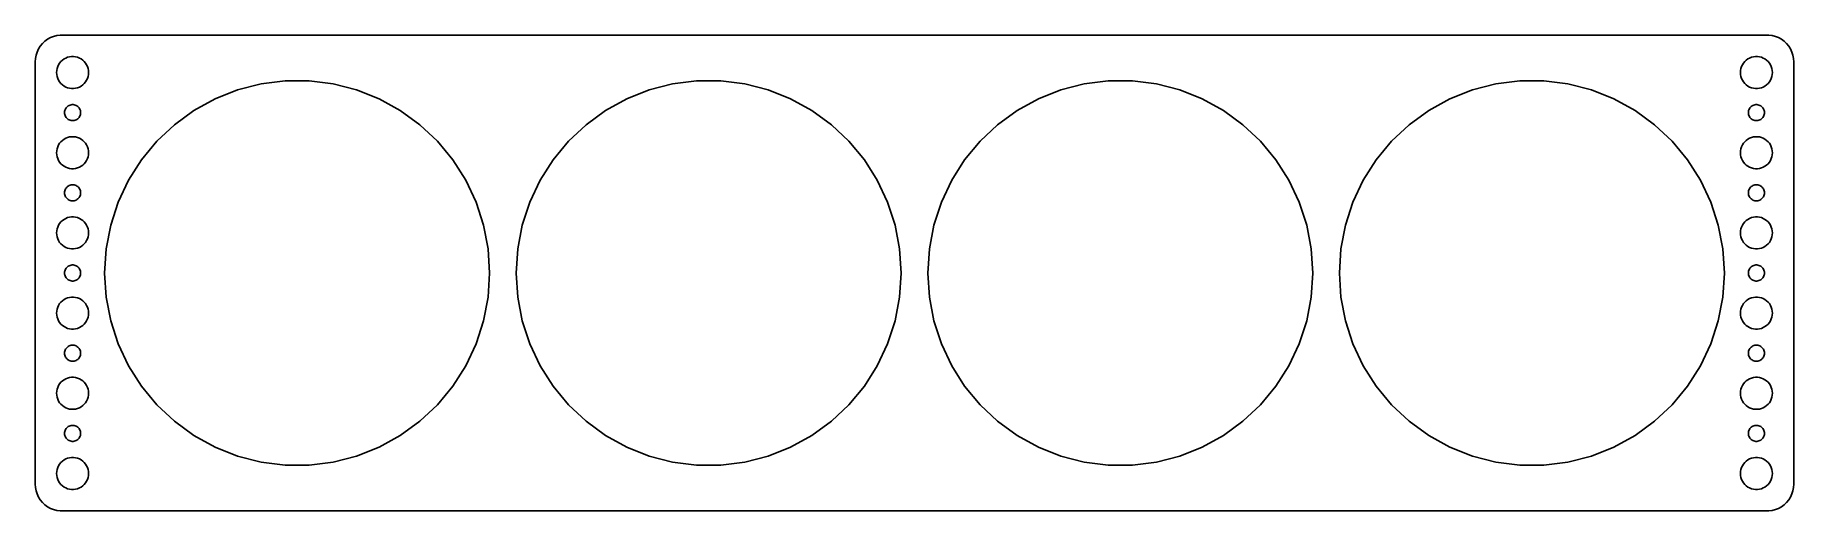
# Model space of a CAD drawing. Header units: metres. Extents: x -164 to 164, y -44 to 44.
import ezdxf

# ---------------------------------------------------------------- set-up
doc = ezdxf.new("R2010")
doc.units = ezdxf.units.M

msp = doc.modelspace()

# ---------------------------------------------------------------- linework, layer by layer
for p, q in [((-163.145, 42.9227), (-163.545, 42.4389)), ((-162.687, 43.3526), (-163.145, 42.9227)), ((-162.179, 43.7216), (-162.687, 43.3526)), ((-161.629, 44.0241), (-162.179, 43.7216)), ((-161.045, 44.2553), (-161.629, 44.0241)), ((-160.437, 44.4114), (-161.045, 44.2553)), ((-159.814, 44.4901), (-160.437, 44.4114)), ((159.814, 44.4901), (-159.814, 44.4901)), ((160.437, 44.4114), (159.814, 44.4901)), ((161.045, 44.2553), (160.437, 44.4114)), ((161.629, 44.0241), (161.045, 44.2553)), ((162.179, 43.7216), (161.629, 44.0241)), ((162.687, 43.3526), (162.179, 43.7216)), ((163.145, 42.9227), (162.687, 43.3526)), ((163.545, 42.4389), (163.145, 42.9227)), ((-164.461, 40.1267), (-164.5, 39.5)), ((-164.5, 39.5), (-164.5, -39.5)), ((-164.343, 40.7434), (-164.461, 40.1267)), ((-164.149, 41.3406), (-164.343, 40.7434)), ((-163.882, 41.9088), (-164.149, 41.3406)), ((-163.545, 42.4389), (-163.882, 41.9088)), ((-159.927, 39.2634), (-159.687, 39.5536)), ((-159.687, 39.5536), (-159.412, 39.8115)), ((-159.412, 39.8115), (-159.107, 40.033)), ((-159.107, 40.033), (-158.777, 40.2145)), ((-158.777, 40.2145), (-158.427, 40.3532)), ((-158.427, 40.3532), (-158.062, 40.4469)), ((-158.062, 40.4469), (-157.688, 40.4941)), ((-157.688, 40.4941), (-157.312, 40.4941)), ((-157.312, 40.4941), (-156.938, 40.4469)), ((-156.938, 40.4469), (-156.573, 40.3532)), ((-156.573, 40.3532), (-156.223, 40.2145)), ((-156.223, 40.2145), (-155.893, 40.033)), ((-155.893, 40.033), (-155.588, 39.8115)), ((-155.588, 39.8115), (-155.313, 39.5536)), ((-155.313, 39.5536), (-155.073, 39.2634)), ((155.073, 39.2634), (155.313, 39.5536)), ((155.313, 39.5536), (155.588, 39.8115)), ((155.588, 39.8115), (155.893, 40.033)), ((155.893, 40.033), (156.223, 40.2145)), ((156.223, 40.2145), (156.573, 40.3532)), ((156.573, 40.3532), (156.938, 40.4469)), ((156.938, 40.4469), (157.312, 40.4941)), ((157.312, 40.4941), (157.688, 40.4941)), ((157.688, 40.4941), (158.062, 40.4469)), ((158.062, 40.4469), (158.427, 40.3532)), ((158.427, 40.3532), (158.777, 40.2145)), ((158.777, 40.2145), (159.107, 40.033)), ((159.107, 40.033), (159.412, 39.8115)), ((159.412, 39.8115), (159.687, 39.5536)), ((159.687, 39.5536), (159.927, 39.2634)), ((163.882, 41.9088), (163.545, 42.4389)), ((164.149, 41.3406), (163.882, 41.9088)), ((164.343, 40.7434), (164.149, 41.3406)), ((164.461, 40.1267), (164.343, 40.7434)), ((164.5, 39.5), (164.461, 40.1267)), ((164.5, -39.5), (164.5, 39.5)), ((-160.5, 37.5), (-160.476, 37.876)), ((-160.476, 37.124), (-160.5, 37.5)), ((-160.476, 37.876), (-160.406, 38.2461)), ((-160.406, 36.7539), (-160.476, 37.124)), ((-160.406, 38.2461), (-160.289, 38.6044)), ((-160.289, 36.3956), (-160.406, 36.7539)), ((-160.289, 38.6044), (-160.129, 38.9453)), ((-160.129, 36.0547), (-160.289, 36.3956)), ((-160.129, 38.9453), (-159.927, 39.2634)), ((-155.073, 39.2634), (-154.871, 38.9453)), ((-154.871, 38.9453), (-154.711, 38.6044)), ((-154.711, 36.3956), (-154.871, 36.0547)), ((-154.711, 38.6044), (-154.594, 38.2461)), ((-154.594, 36.7539), (-154.711, 36.3956)), ((-154.594, 38.2461), (-154.524, 37.876)), ((-154.524, 37.124), (-154.594, 36.7539)), ((-154.524, 37.876), (-154.5, 37.5)), ((-154.5, 37.5), (-154.524, 37.124)), ((154.5, 37.5), (154.524, 37.876)), ((154.524, 37.124), (154.5, 37.5)), ((154.524, 37.876), (154.594, 38.2461)), ((154.594, 36.7539), (154.524, 37.124)), ((154.594, 38.2461), (154.711, 38.6044)), ((154.711, 36.3956), (154.594, 36.7539)), ((154.711, 38.6044), (154.871, 38.9453)), ((154.871, 36.0547), (154.711, 36.3956)), ((154.871, 38.9453), (155.073, 39.2634)), ((159.927, 39.2634), (160.129, 38.9453)), ((160.129, 38.9453), (160.289, 38.6044)), ((160.289, 36.3956), (160.129, 36.0547)), ((160.289, 38.6044), (160.406, 38.2461)), ((160.406, 36.7539), (160.289, 36.3956)), ((160.406, 38.2461), (160.476, 37.876)), ((160.476, 37.124), (160.406, 36.7539)), ((160.476, 37.876), (160.5, 37.5)), ((160.5, 37.5), (160.476, 37.124)), ((-159.927, 35.7366), (-160.129, 36.0547)), ((-159.687, 35.4464), (-159.927, 35.7366)), ((-159.412, 35.1885), (-159.687, 35.4464)), ((-159.107, 34.967), (-159.412, 35.1885)), ((-158.777, 34.7855), (-159.107, 34.967)), ((-158.427, 34.6468), (-158.777, 34.7855)), ((-158.062, 34.5531), (-158.427, 34.6468)), ((-157.688, 34.5059), (-158.062, 34.5531)), ((-157.312, 34.5059), (-157.688, 34.5059)), ((-156.938, 34.5531), (-157.312, 34.5059)), ((-156.573, 34.6468), (-156.938, 34.5531)), ((-156.223, 34.7855), (-156.573, 34.6468)), ((-155.893, 34.967), (-156.223, 34.7855)), ((-155.588, 35.1885), (-155.893, 34.967)), ((-155.313, 35.4464), (-155.588, 35.1885)), ((-155.073, 35.7366), (-155.313, 35.4464)), ((-154.871, 36.0547), (-155.073, 35.7366)), ((-130.828, 32.5738), (-126.625, 34.238)), ((-126.625, 34.238), (-122.246, 35.3623)), ((-122.246, 35.3623), (-117.76, 35.929)), ((-117.76, 35.929), (-113.24, 35.929)), ((-113.24, 35.929), (-108.754, 35.3623)), ((-108.754, 35.3623), (-104.375, 34.238)), ((-104.375, 34.238), (-100.172, 32.5738)), ((-53.828, 32.5738), (-49.6246, 34.238)), ((-49.6246, 34.238), (-45.2457, 35.3623)), ((-45.2457, 35.3623), (-40.7605, 35.929)), ((-40.7605, 35.929), (-36.2395, 35.929)), ((-36.2395, 35.929), (-31.7543, 35.3623)), ((-31.7543, 35.3623), (-27.3754, 34.238)), ((-27.3754, 34.238), (-23.1719, 32.5738)), ((23.1719, 32.5738), (27.3754, 34.238)), ((27.3754, 34.238), (31.7543, 35.3623)), ((31.7543, 35.3623), (36.2395, 35.929)), ((36.2395, 35.929), (40.7605, 35.929)), ((40.7605, 35.929), (45.2457, 35.3623)), ((45.2457, 35.3623), (49.6246, 34.238)), ((49.6246, 34.238), (53.828, 32.5738)), ((100.172, 32.5738), (104.375, 34.238)), ((104.375, 34.238), (108.754, 35.3623)), ((108.754, 35.3623), (113.24, 35.929)), ((113.24, 35.929), (117.76, 35.929)), ((117.76, 35.929), (122.246, 35.3623)), ((122.246, 35.3623), (126.625, 34.238)), ((126.625, 34.238), (130.828, 32.5738)), ((155.073, 35.7366), (154.871, 36.0547)), ((155.313, 35.4464), (155.073, 35.7366)), ((155.588, 35.1885), (155.313, 35.4464)), ((155.893, 34.967), (155.588, 35.1885)), ((156.223, 34.7855), (155.893, 34.967)), ((156.573, 34.6468), (156.223, 34.7855)), ((156.938, 34.5531), (156.573, 34.6468)), ((157.312, 34.5059), (156.938, 34.5531)), ((157.688, 34.5059), (157.312, 34.5059)), ((158.062, 34.5531), (157.688, 34.5059)), ((158.427, 34.6468), (158.062, 34.5531)), ((158.777, 34.7855), (158.427, 34.6468)), ((159.107, 34.967), (158.777, 34.7855)), ((159.412, 35.1885), (159.107, 34.967)), ((159.687, 35.4464), (159.412, 35.1885)), ((159.927, 35.7366), (159.687, 35.4464)), ((160.129, 36.0547), (159.927, 35.7366)), ((-159, 30), (-158.988, 30.188)), ((-158.988, 29.812), (-159, 30)), ((-158.988, 30.188), (-158.953, 30.373)), ((-158.953, 29.627), (-158.988, 29.812)), ((-158.953, 30.373), (-158.895, 30.5522)), ((-158.895, 29.4478), (-158.953, 29.627)), ((-158.895, 30.5522), (-158.814, 30.7226)), ((-158.814, 30.7226), (-158.714, 30.8817)), ((-158.714, 30.8817), (-158.593, 31.0268)), ((-158.593, 31.0268), (-158.456, 31.1558)), ((-158.456, 31.1558), (-158.304, 31.2665)), ((-158.304, 31.2665), (-158.139, 31.3572)), ((-158.139, 31.3572), (-157.964, 31.4266)), ((-157.964, 31.4266), (-157.781, 31.4734)), ((-157.781, 31.4734), (-157.594, 31.497)), ((-157.594, 31.497), (-157.406, 31.497)), ((-157.406, 31.497), (-157.219, 31.4734)), ((-157.219, 31.4734), (-157.036, 31.4266)), ((-157.036, 31.4266), (-156.861, 31.3572)), ((-156.861, 31.3572), (-156.696, 31.2665)), ((-156.696, 31.2665), (-156.544, 31.1558)), ((-156.544, 31.1558), (-156.407, 31.0268)), ((-156.407, 31.0268), (-156.286, 30.8817)), ((-156.286, 30.8817), (-156.186, 30.7226)), ((-156.186, 30.7226), (-156.105, 30.5522)), ((-156.105, 30.5522), (-156.047, 30.373)), ((-156.047, 29.627), (-156.105, 29.4478)), ((-156.047, 30.373), (-156.012, 30.188)), ((-156.012, 29.812), (-156.047, 29.627)), ((-156.012, 30.188), (-156, 30)), ((-156, 30), (-156.012, 29.812)), ((-138.447, 27.7385), (-134.79, 30.3958)), ((-134.79, 30.3958), (-130.828, 32.5738)), ((-100.172, 32.5738), (-96.2102, 30.3958)), ((-96.2102, 30.3958), (-92.5527, 27.7385)), ((-61.4473, 27.7385), (-57.7898, 30.3958)), ((-57.7898, 30.3958), (-53.828, 32.5738)), ((-23.1719, 32.5738), (-19.2102, 30.3958)), ((-19.2102, 30.3958), (-15.5527, 27.7385)), ((15.5527, 27.7385), (19.2102, 30.3958)), ((19.2102, 30.3958), (23.1719, 32.5738)), ((53.828, 32.5738), (57.7898, 30.3958)), ((57.7898, 30.3958), (61.4473, 27.7385)), ((92.5527, 27.7385), (96.2102, 30.3958)), ((96.2102, 30.3958), (100.172, 32.5738)), ((130.828, 32.5738), (134.79, 30.3958)), ((134.79, 30.3958), (138.447, 27.7385)), ((156, 30), (156.012, 30.188)), ((156.012, 29.812), (156, 30)), ((156.012, 30.188), (156.047, 30.373)), ((156.047, 29.627), (156.012, 29.812)), ((156.047, 30.373), (156.105, 30.5522)), ((156.105, 29.4478), (156.047, 29.627)), ((156.105, 30.5522), (156.186, 30.7226)), ((156.186, 30.7226), (156.286, 30.8817)), ((156.286, 30.8817), (156.407, 31.0268)), ((156.407, 31.0268), (156.544, 31.1558)), ((156.544, 31.1558), (156.696, 31.2665)), ((156.696, 31.2665), (156.861, 31.3572)), ((156.861, 31.3572), (157.036, 31.4266)), ((157.036, 31.4266), (157.219, 31.4734)), ((157.219, 31.4734), (157.406, 31.497)), ((157.406, 31.497), (157.594, 31.497)), ((157.594, 31.497), (157.781, 31.4734)), ((157.781, 31.4734), (157.964, 31.4266)), ((157.964, 31.4266), (158.139, 31.3572)), ((158.139, 31.3572), (158.304, 31.2665)), ((158.304, 31.2665), (158.456, 31.1558)), ((158.456, 31.1558), (158.593, 31.0268)), ((158.593, 31.0268), (158.714, 30.8817)), ((158.714, 30.8817), (158.814, 30.7226)), ((158.814, 30.7226), (158.895, 30.5522)), ((158.895, 30.5522), (158.953, 30.373)), ((158.953, 29.627), (158.895, 29.4478)), ((158.953, 30.373), (158.988, 30.188)), ((158.988, 29.812), (158.953, 29.627)), ((158.988, 30.188), (159, 30)), ((159, 30), (158.988, 29.812)), ((-158.814, 29.2774), (-158.895, 29.4478)), ((-158.714, 29.1183), (-158.814, 29.2774)), ((-158.593, 28.9732), (-158.714, 29.1183)), ((-158.456, 28.8442), (-158.593, 28.9732)), ((-158.304, 28.7335), (-158.456, 28.8442)), ((-158.139, 28.6427), (-158.304, 28.7335)), ((-157.964, 28.5734), (-158.139, 28.6427)), ((-157.781, 28.5266), (-157.964, 28.5734)), ((-157.594, 28.503), (-157.781, 28.5266)), ((-157.406, 28.503), (-157.594, 28.503)), ((-157.219, 28.5266), (-157.406, 28.503)), ((-157.036, 28.5734), (-157.219, 28.5266)), ((-156.861, 28.6427), (-157.036, 28.5734)), ((-156.696, 28.7335), (-156.861, 28.6427)), ((-156.544, 28.8442), (-156.696, 28.7335)), ((-156.407, 28.9732), (-156.544, 28.8442)), ((-156.286, 29.1183), (-156.407, 28.9732)), ((-156.186, 29.2774), (-156.286, 29.1183)), ((-156.105, 29.4478), (-156.186, 29.2774)), ((-141.743, 24.6437), (-138.447, 27.7385)), ((-92.5527, 27.7385), (-89.2571, 24.6437)), ((-64.7429, 24.6437), (-61.4473, 27.7385)), ((-15.5527, 27.7385), (-12.2571, 24.6437)), ((12.2571, 24.6437), (15.5527, 27.7385)), ((61.4473, 27.7385), (64.7429, 24.6437)), ((89.2571, 24.6437), (92.5527, 27.7385)), ((138.447, 27.7385), (141.743, 24.6437)), ((156.186, 29.2774), (156.105, 29.4478)), ((156.286, 29.1183), (156.186, 29.2774)), ((156.407, 28.9732), (156.286, 29.1183)), ((156.544, 28.8442), (156.407, 28.9732)), ((156.696, 28.7335), (156.544, 28.8442)), ((156.861, 28.6427), (156.696, 28.7335)), ((157.036, 28.5734), (156.861, 28.6427)), ((157.219, 28.5266), (157.036, 28.5734)), ((157.406, 28.503), (157.219, 28.5266)), ((157.594, 28.503), (157.406, 28.503)), ((157.781, 28.5266), (157.594, 28.503)), ((157.964, 28.5734), (157.781, 28.5266)), ((158.139, 28.6427), (157.964, 28.5734)), ((158.304, 28.7335), (158.139, 28.6427)), ((158.456, 28.8442), (158.304, 28.7335)), ((158.593, 28.9732), (158.456, 28.8442)), ((158.714, 29.1183), (158.593, 28.9732)), ((158.814, 29.2774), (158.714, 29.1183)), ((158.895, 29.4478), (158.814, 29.2774)), ((-160.476, 22.876), (-160.406, 23.2461)), ((-160.406, 23.2461), (-160.289, 23.6044)), ((-160.289, 23.6044), (-160.129, 23.9453)), ((-160.129, 23.9453), (-159.927, 24.2634)), ((-159.927, 24.2634), (-159.687, 24.5536)), ((-159.687, 24.5536), (-159.412, 24.8115)), ((-159.412, 24.8115), (-159.107, 25.033)), ((-159.107, 25.033), (-158.777, 25.2145)), ((-158.777, 25.2145), (-158.427, 25.3532)), ((-158.427, 25.3532), (-158.062, 25.4469)), ((-158.062, 25.4469), (-157.688, 25.4941)), ((-157.688, 25.4941), (-157.312, 25.4941)), ((-157.312, 25.4941), (-156.938, 25.4469)), ((-156.938, 25.4469), (-156.573, 25.3532)), ((-156.573, 25.3532), (-156.223, 25.2145)), ((-156.223, 25.2145), (-155.893, 25.033)), ((-155.893, 25.033), (-155.588, 24.8115)), ((-155.588, 24.8115), (-155.313, 24.5536)), ((-155.313, 24.5536), (-155.073, 24.2634)), ((-155.073, 24.2634), (-154.871, 23.9453)), ((-154.871, 23.9453), (-154.711, 23.6044)), ((-154.711, 23.6044), (-154.594, 23.2461)), ((-154.594, 23.2461), (-154.524, 22.876)), ((-144.625, 21.1603), (-141.743, 24.6437)), ((-89.2571, 24.6437), (-86.3754, 21.1603)), ((-67.6246, 21.1603), (-64.7429, 24.6437)), ((-12.2571, 24.6437), (-9.37538, 21.1603)), ((9.37538, 21.1603), (12.2571, 24.6437)), ((64.7429, 24.6437), (67.6246, 21.1603)), ((86.3754, 21.1603), (89.2571, 24.6437)), ((141.743, 24.6437), (144.625, 21.1603)), ((154.524, 22.876), (154.594, 23.2461)), ((154.594, 23.2461), (154.711, 23.6044)), ((154.711, 23.6044), (154.871, 23.9453)), ((154.871, 23.9453), (155.073, 24.2634)), ((155.073, 24.2634), (155.313, 24.5536)), ((155.313, 24.5536), (155.588, 24.8115)), ((155.588, 24.8115), (155.893, 25.033)), ((155.893, 25.033), (156.223, 25.2145)), ((156.223, 25.2145), (156.573, 25.3532)), ((156.573, 25.3532), (156.938, 25.4469)), ((156.938, 25.4469), (157.312, 25.4941)), ((157.312, 25.4941), (157.688, 25.4941)), ((157.688, 25.4941), (158.062, 25.4469)), ((158.062, 25.4469), (158.427, 25.3532)), ((158.427, 25.3532), (158.777, 25.2145)), ((158.777, 25.2145), (159.107, 25.033)), ((159.107, 25.033), (159.412, 24.8115)), ((159.412, 24.8115), (159.687, 24.5536)), ((159.687, 24.5536), (159.927, 24.2634)), ((159.927, 24.2634), (160.129, 23.9453)), ((160.129, 23.9453), (160.289, 23.6044)), ((160.289, 23.6044), (160.406, 23.2461)), ((160.406, 23.2461), (160.476, 22.876)), ((-160.5, 22.5), (-160.476, 22.876)), ((-160.476, 22.124), (-160.5, 22.5)), ((-160.406, 21.7539), (-160.476, 22.124)), ((-160.289, 21.3956), (-160.406, 21.7539)), ((-160.129, 21.0547), (-160.289, 21.3956)), ((-159.927, 20.7366), (-160.129, 21.0547)), ((-159.687, 20.4464), (-159.927, 20.7366)), ((-159.412, 20.1884), (-159.687, 20.4464)), ((-159.107, 19.967), (-159.412, 20.1884)), ((-158.777, 19.7855), (-159.107, 19.967)), ((-158.427, 19.6468), (-158.777, 19.7855)), ((-156.223, 19.7855), (-156.573, 19.6468)), ((-155.893, 19.967), (-156.223, 19.7855)), ((-155.588, 20.1884), (-155.893, 19.967)), ((-155.313, 20.4464), (-155.588, 20.1884)), ((-155.073, 20.7366), (-155.313, 20.4464)), ((-154.871, 21.0547), (-155.073, 20.7366)), ((-154.711, 21.3956), (-154.871, 21.0547)), ((-154.594, 21.7539), (-154.711, 21.3956)), ((-154.524, 22.124), (-154.594, 21.7539)), ((-154.524, 22.876), (-154.5, 22.5)), ((-154.5, 22.5), (-154.524, 22.124)), ((-147.047, 17.3431), (-144.625, 21.1603)), ((-86.3754, 21.1603), (-83.953, 17.3431)), ((-70.047, 17.3431), (-67.6246, 21.1603)), ((-9.37538, 21.1603), (-6.95296, 17.3431)), ((6.95296, 17.3431), (9.37538, 21.1603)), ((67.6246, 21.1603), (70.047, 17.3431)), ((83.953, 17.3431), (86.3754, 21.1603)), ((144.625, 21.1603), (147.047, 17.3431)), ((154.5, 22.5), (154.524, 22.876)), ((154.524, 22.124), (154.5, 22.5)), ((154.594, 21.7539), (154.524, 22.124)), ((154.711, 21.3956), (154.594, 21.7539)), ((154.871, 21.0547), (154.711, 21.3956)), ((155.073, 20.7366), (154.871, 21.0547)), ((155.313, 20.4464), (155.073, 20.7366)), ((155.588, 20.1884), (155.313, 20.4464)), ((155.893, 19.967), (155.588, 20.1884)), ((156.223, 19.7855), (155.893, 19.967)), ((156.573, 19.6468), (156.223, 19.7855)), ((158.777, 19.7855), (158.427, 19.6468)), ((159.107, 19.967), (158.777, 19.7855)), ((159.412, 20.1884), (159.107, 19.967)), ((159.687, 20.4464), (159.412, 20.1884)), ((159.927, 20.7366), (159.687, 20.4464)), ((160.129, 21.0547), (159.927, 20.7366)), ((160.289, 21.3956), (160.129, 21.0547)), ((160.406, 21.7539), (160.289, 21.3956)), ((160.476, 22.124), (160.406, 21.7539)), ((160.476, 22.876), (160.5, 22.5)), ((160.5, 22.5), (160.476, 22.124)), ((-158.062, 19.5531), (-158.427, 19.6468)), ((-157.688, 19.5059), (-158.062, 19.5531)), ((-157.964, 16.4266), (-157.781, 16.4734)), ((-157.781, 16.4734), (-157.594, 16.497)), ((-157.312, 19.5059), (-157.688, 19.5059)), ((-157.594, 16.497), (-157.406, 16.497)), ((-157.406, 16.497), (-157.219, 16.4734)), ((-156.938, 19.5531), (-157.312, 19.5059)), ((-157.219, 16.4734), (-157.036, 16.4266)), ((-156.573, 19.6468), (-156.938, 19.5531)), ((-148.972, 13.2525), (-147.047, 17.3431)), ((-83.953, 17.3431), (-82.028, 13.2525)), ((-71.972, 13.2525), (-70.047, 17.3431)), ((-6.95296, 17.3431), (-5.02805, 13.2525)), ((5.02805, 13.2525), (6.95296, 17.3431)), ((70.047, 17.3431), (71.972, 13.2525)), ((82.028, 13.2525), (83.953, 17.3431)), ((147.047, 17.3431), (148.972, 13.2525)), ((156.938, 19.5531), (156.573, 19.6468)), ((157.312, 19.5059), (156.938, 19.5531)), ((157.036, 16.4266), (157.219, 16.4734)), ((157.219, 16.4734), (157.406, 16.497)), ((157.688, 19.5059), (157.312, 19.5059)), ((157.406, 16.497), (157.594, 16.497)), ((157.594, 16.497), (157.781, 16.4734)), ((158.062, 19.5531), (157.688, 19.5059)), ((157.781, 16.4734), (157.964, 16.4266)), ((158.427, 19.6468), (158.062, 19.5531)), ((-159, 15), (-158.988, 15.188)), ((-158.988, 14.812), (-159, 15)), ((-158.988, 15.188), (-158.953, 15.373)), ((-158.953, 14.627), (-158.988, 14.812)), ((-158.953, 15.373), (-158.895, 15.5522)), ((-158.895, 14.4478), (-158.953, 14.627)), ((-158.895, 15.5522), (-158.814, 15.7226)), ((-158.814, 14.2774), (-158.895, 14.4478)), ((-158.814, 15.7226), (-158.714, 15.8817)), ((-158.714, 14.1183), (-158.814, 14.2774)), ((-158.714, 15.8817), (-158.593, 16.0268)), ((-158.593, 13.9732), (-158.714, 14.1183)), ((-158.593, 16.0268), (-158.456, 16.1558)), ((-158.456, 13.8442), (-158.593, 13.9732)), ((-158.456, 16.1558), (-158.304, 16.2665)), ((-158.304, 13.7335), (-158.456, 13.8442)), ((-158.304, 16.2665), (-158.139, 16.3572)), ((-158.139, 13.6427), (-158.304, 13.7335)), ((-158.139, 16.3572), (-157.964, 16.4266)), ((-157.964, 13.5734), (-158.139, 13.6427)), ((-157.781, 13.5266), (-157.964, 13.5734)), ((-157.594, 13.5029), (-157.781, 13.5266)), ((-157.406, 13.5029), (-157.594, 13.5029)), ((-157.219, 13.5266), (-157.406, 13.5029)), ((-157.036, 13.5734), (-157.219, 13.5266)), ((-157.036, 16.4266), (-156.861, 16.3572)), ((-156.861, 13.6427), (-157.036, 13.5734)), ((-156.861, 16.3572), (-156.696, 16.2665)), ((-156.696, 13.7335), (-156.861, 13.6427)), ((-156.696, 16.2665), (-156.544, 16.1558)), ((-156.544, 13.8442), (-156.696, 13.7335)), ((-156.544, 16.1558), (-156.407, 16.0268)), ((-156.407, 13.9732), (-156.544, 13.8442)), ((-156.407, 16.0268), (-156.286, 15.8817)), ((-156.286, 14.1183), (-156.407, 13.9732)), ((-156.286, 15.8817), (-156.186, 15.7226)), ((-156.186, 14.2774), (-156.286, 14.1183)), ((-156.186, 15.7226), (-156.105, 15.5522)), ((-156.105, 14.4478), (-156.186, 14.2774)), ((-156.105, 15.5522), (-156.047, 15.373)), ((-156.047, 14.627), (-156.105, 14.4478)), ((-156.047, 15.373), (-156.012, 15.188)), ((-156.012, 14.812), (-156.047, 14.627)), ((-156.012, 15.188), (-156, 15)), ((-156, 15), (-156.012, 14.812)), ((-150.369, 8.95284), (-148.972, 13.2525)), ((-82.028, 13.2525), (-80.631, 8.95284)), ((-73.369, 8.95284), (-71.972, 13.2525)), ((-5.02805, 13.2525), (-3.631, 8.95284)), ((3.631, 8.95284), (5.02805, 13.2525)), ((71.972, 13.2525), (73.369, 8.95284)), ((80.631, 8.95284), (82.028, 13.2525)), ((148.972, 13.2525), (150.369, 8.95284)), ((156, 15), (156.012, 15.188)), ((156.012, 14.812), (156, 15)), ((156.012, 15.188), (156.047, 15.373)), ((156.047, 14.627), (156.012, 14.812)), ((156.047, 15.373), (156.105, 15.5522)), ((156.105, 14.4478), (156.047, 14.627)), ((156.105, 15.5522), (156.186, 15.7226)), ((156.186, 14.2774), (156.105, 14.4478)), ((156.186, 15.7226), (156.286, 15.8817)), ((156.286, 14.1183), (156.186, 14.2774)), ((156.286, 15.8817), (156.407, 16.0268)), ((156.407, 13.9732), (156.286, 14.1183)), ((156.407, 16.0268), (156.544, 16.1558)), ((156.544, 13.8442), (156.407, 13.9732)), ((156.544, 16.1558), (156.696, 16.2665)), ((156.696, 13.7335), (156.544, 13.8442)), ((156.696, 16.2665), (156.861, 16.3572)), ((156.861, 13.6427), (156.696, 13.7335)), ((156.861, 16.3572), (157.036, 16.4266)), ((157.036, 13.5734), (156.861, 13.6427)), ((157.219, 13.5266), (157.036, 13.5734)), ((157.406, 13.5029), (157.219, 13.5266)), ((157.594, 13.5029), (157.406, 13.5029)), ((157.781, 13.5266), (157.594, 13.5029)), ((157.964, 13.5734), (157.781, 13.5266)), ((157.964, 16.4266), (158.139, 16.3572)), ((158.139, 13.6427), (157.964, 13.5734)), ((158.139, 16.3572), (158.304, 16.2665)), ((158.304, 13.7335), (158.139, 13.6427)), ((158.304, 16.2665), (158.456, 16.1558)), ((158.456, 13.8442), (158.304, 13.7335)), ((158.456, 16.1558), (158.593, 16.0268)), ((158.593, 13.9732), (158.456, 13.8442)), ((158.593, 16.0268), (158.714, 15.8817)), ((158.714, 14.1183), (158.593, 13.9732)), ((158.714, 15.8817), (158.814, 15.7226)), ((158.814, 14.2774), (158.714, 14.1183)), ((158.814, 15.7226), (158.895, 15.5522)), ((158.895, 14.4478), (158.814, 14.2774)), ((158.895, 15.5522), (158.953, 15.373)), ((158.953, 14.627), (158.895, 14.4478)), ((158.953, 15.373), (158.988, 15.188)), ((158.988, 14.812), (158.953, 14.627)), ((158.988, 15.188), (159, 15)), ((159, 15), (158.988, 14.812)), ((-159.412, 9.81154), (-159.107, 10.033)), ((-159.107, 10.033), (-158.777, 10.2145)), ((-158.777, 10.2145), (-158.427, 10.3532)), ((-158.427, 10.3532), (-158.062, 10.4469)), ((-158.062, 10.4469), (-157.688, 10.4941)), ((-157.688, 10.4941), (-157.312, 10.4941)), ((-157.312, 10.4941), (-156.938, 10.4469)), ((-156.938, 10.4469), (-156.573, 10.3532)), ((-156.573, 10.3532), (-156.223, 10.2145)), ((-156.223, 10.2145), (-155.893, 10.033)), ((-155.893, 10.033), (-155.588, 9.81154)), ((155.588, 9.81154), (155.893, 10.033)), ((155.893, 10.033), (156.223, 10.2145)), ((156.223, 10.2145), (156.573, 10.3532)), ((156.573, 10.3532), (156.938, 10.4469)), ((156.938, 10.4469), (157.312, 10.4941)), ((157.312, 10.4941), (157.688, 10.4941)), ((157.688, 10.4941), (158.062, 10.4469)), ((158.062, 10.4469), (158.427, 10.3532)), ((158.427, 10.3532), (158.777, 10.2145)), ((158.777, 10.2145), (159.107, 10.033)), ((159.107, 10.033), (159.412, 9.81154)), ((-160.5, 7.5), (-160.476, 7.87599)), ((-160.476, 7.12399), (-160.5, 7.5)), ((-160.476, 7.87599), (-160.406, 8.24606)), ((-160.406, 6.75392), (-160.476, 7.12399)), ((-160.406, 8.24606), (-160.289, 8.60437)), ((-160.289, 6.39561), (-160.406, 6.75392)), ((-160.289, 8.60437), (-160.129, 8.94525)), ((-160.129, 8.94525), (-159.927, 9.26335)), ((-159.927, 9.26335), (-159.687, 9.55363)), ((-159.687, 9.55363), (-159.412, 9.81154)), ((-155.588, 9.81154), (-155.313, 9.55363)), ((-155.313, 9.55363), (-155.073, 9.26335)), ((-155.073, 9.26335), (-154.871, 8.94525)), ((-154.871, 8.94525), (-154.711, 8.60437)), ((-154.711, 8.60437), (-154.594, 8.24606)), ((-154.594, 6.75392), (-154.711, 6.39561)), ((-154.594, 8.24606), (-154.524, 7.87599)), ((-154.524, 7.12399), (-154.594, 6.75392)), ((-154.524, 7.87599), (-154.5, 7.5)), ((-154.5, 7.5), (-154.524, 7.12399)), ((-151.216, 4.51199), (-150.369, 8.95284)), ((-80.631, 8.95284), (-79.7839, 4.51199)), ((-74.2161, 4.51199), (-73.369, 8.95284)), ((-3.631, 8.95284), (-2.78386, 4.51199)), ((2.78386, 4.51199), (3.631, 8.95284)), ((73.369, 8.95284), (74.2161, 4.51199)), ((79.7839, 4.51199), (80.631, 8.95284)), ((150.369, 8.95284), (151.216, 4.51199)), ((154.5, 7.5), (154.524, 7.87599)), ((154.524, 7.12399), (154.5, 7.5)), ((154.524, 7.87599), (154.594, 8.24606)), ((154.594, 6.75392), (154.524, 7.12399)), ((154.594, 8.24606), (154.711, 8.60437)), ((154.711, 6.39561), (154.594, 6.75392)), ((154.711, 8.60437), (154.871, 8.94525)), ((154.871, 8.94525), (155.073, 9.26335)), ((155.073, 9.26335), (155.313, 9.55363)), ((155.313, 9.55363), (155.588, 9.81154)), ((159.412, 9.81154), (159.687, 9.55363)), ((159.687, 9.55363), (159.927, 9.26335)), ((159.927, 9.26335), (160.129, 8.94525)), ((160.129, 8.94525), (160.289, 8.60437)), ((160.289, 8.60437), (160.406, 8.24606)), ((160.406, 6.75392), (160.289, 6.39561)), ((160.406, 8.24606), (160.476, 7.87599)), ((160.476, 7.12399), (160.406, 6.75392)), ((160.476, 7.87599), (160.5, 7.5)), ((160.5, 7.5), (160.476, 7.12399)), ((-160.129, 6.05473), (-160.289, 6.39561)), ((-159.927, 5.73663), (-160.129, 6.05473)), ((-159.687, 5.44635), (-159.927, 5.73663)), ((-159.412, 5.18845), (-159.687, 5.44635)), ((-159.107, 4.96701), (-159.412, 5.18845)), ((-158.777, 4.78551), (-159.107, 4.96701)), ((-158.427, 4.64682), (-158.777, 4.78551)), ((-158.062, 4.55313), (-158.427, 4.64682)), ((-157.688, 4.50591), (-158.062, 4.55313)), ((-157.312, 4.50591), (-157.688, 4.50591)), ((-156.938, 4.55313), (-157.312, 4.50591)), ((-156.573, 4.64682), (-156.938, 4.55313)), ((-156.223, 4.78551), (-156.573, 4.64682)), ((-155.893, 4.96701), (-156.223, 4.78551)), ((-155.588, 5.18845), (-155.893, 4.96701)), ((-155.313, 5.44635), (-155.588, 5.18845)), ((-155.073, 5.73663), (-155.313, 5.44635)), ((-154.871, 6.05473), (-155.073, 5.73663)), ((-154.711, 6.39561), (-154.871, 6.05473)), ((-151.5, 0), (-151.216, 4.51199)), ((-79.7839, 4.51199), (-79.5, 0)), ((-74.5, 0), (-74.2161, 4.51199)), ((-2.78386, 4.51199), (-2.5, 0)), ((2.5, 0), (2.78386, 4.51199)), ((74.2161, 4.51199), (74.5, 0)), ((79.5, 0), (79.7839, 4.51199)), ((151.216, 4.51199), (151.5, 0)), ((154.871, 6.05473), (154.711, 6.39561)), ((155.073, 5.73663), (154.871, 6.05473)), ((155.313, 5.44635), (155.073, 5.73663)), ((155.588, 5.18845), (155.313, 5.44635)), ((155.893, 4.96701), (155.588, 5.18845)), ((156.223, 4.78551), (155.893, 4.96701)), ((156.573, 4.64682), (156.223, 4.78551)), ((156.938, 4.55313), (156.573, 4.64682)), ((157.312, 4.50591), (156.938, 4.55313)), ((157.688, 4.50591), (157.312, 4.50591)), ((158.062, 4.55313), (157.688, 4.50591)), ((158.427, 4.64682), (158.062, 4.55313)), ((158.777, 4.78551), (158.427, 4.64682)), ((159.107, 4.96701), (158.777, 4.78551)), ((159.412, 5.18845), (159.107, 4.96701)), ((159.687, 5.44635), (159.412, 5.18845)), ((159.927, 5.73663), (159.687, 5.44635)), ((160.129, 6.05473), (159.927, 5.73663)), ((160.289, 6.39561), (160.129, 6.05473)), ((-159, 0), (-158.988, 0.18799)), ((-158.988, -0.18799), (-159, 0)), ((-158.988, 0.18799), (-158.953, 0.37303)), ((-158.953, 0.37303), (-158.895, 0.55219)), ((-158.895, 0.55219), (-158.814, 0.72263)), ((-158.814, 0.72263), (-158.714, 0.88167)), ((-158.714, 0.88167), (-158.593, 1.02681)), ((-158.593, 1.02681), (-158.456, 1.15576)), ((-158.456, 1.15576), (-158.304, 1.26648)), ((-158.304, 1.26648), (-158.139, 1.35724)), ((-158.139, 1.35724), (-157.964, 1.42657)), ((-157.964, 1.42657), (-157.781, 1.47342)), ((-157.781, 1.47342), (-157.594, 1.49704)), ((-157.594, 1.49704), (-157.406, 1.49704)), ((-157.406, 1.49704), (-157.219, 1.47342)), ((-157.219, 1.47342), (-157.036, 1.42657)), ((-157.036, 1.42657), (-156.861, 1.35724)), ((-156.861, 1.35724), (-156.696, 1.26648)), ((-156.696, 1.26648), (-156.544, 1.15576)), ((-156.544, 1.15576), (-156.407, 1.02681)), ((-156.407, 1.02681), (-156.286, 0.88167)), ((-156.286, 0.88167), (-156.186, 0.72263)), ((-156.186, 0.72263), (-156.105, 0.55219)), ((-156.105, 0.55219), (-156.047, 0.37303)), ((-156.047, 0.37303), (-156.012, 0.18799)), ((-156.012, 0.18799), (-156, 0)), ((-156, 0), (-156.012, -0.18799)), ((-151.216, -4.51199), (-151.5, 0)), ((-79.5, 0), (-79.7839, -4.51199)), ((-74.2161, -4.51199), (-74.5, 0)), ((-2.5, 0), (-2.78386, -4.51199)), ((2.78386, -4.51199), (2.5, 0)), ((74.5, 0), (74.2161, -4.51199)), ((79.7839, -4.51199), (79.5, 0)), ((151.5, 0), (151.216, -4.51199)), ((156, 0), (156.012, 0.18799)), ((156.012, -0.18799), (156, 0)), ((156.012, 0.18799), (156.047, 0.37303)), ((156.047, 0.37303), (156.105, 0.55219)), ((156.105, 0.55219), (156.186, 0.72263)), ((156.186, 0.72263), (156.286, 0.88167)), ((156.286, 0.88167), (156.407, 1.02681)), ((156.407, 1.02681), (156.544, 1.15576)), ((156.544, 1.15576), (156.696, 1.26648)), ((156.696, 1.26648), (156.861, 1.35724)), ((156.861, 1.35724), (157.036, 1.42657)), ((157.036, 1.42657), (157.219, 1.47342)), ((157.219, 1.47342), (157.406, 1.49704)), ((157.406, 1.49704), (157.594, 1.49704)), ((157.594, 1.49704), (157.781, 1.47342)), ((157.781, 1.47342), (157.964, 1.42657)), ((157.964, 1.42657), (158.139, 1.35724)), ((158.139, 1.35724), (158.304, 1.26648)), ((158.304, 1.26648), (158.456, 1.15576)), ((158.456, 1.15576), (158.593, 1.02681)), ((158.593, 1.02681), (158.714, 0.88167)), ((158.714, 0.88167), (158.814, 0.72263)), ((158.814, 0.72263), (158.895, 0.55219)), ((158.895, 0.55219), (158.953, 0.37303)), ((158.953, 0.37303), (158.988, 0.18799)), ((158.988, 0.18799), (159, 0)), ((159, 0), (158.988, -0.18799)), ((-158.953, -0.37303), (-158.988, -0.18799)), ((-158.895, -0.55219), (-158.953, -0.37303)), ((-158.814, -0.72263), (-158.895, -0.55219)), ((-158.714, -0.88167), (-158.814, -0.72263)), ((-158.593, -1.02681), (-158.714, -0.88167)), ((-158.456, -1.15576), (-158.593, -1.02681)), ((-158.304, -1.26648), (-158.456, -1.15576)), ((-158.139, -1.35724), (-158.304, -1.26648)), ((-157.964, -1.42657), (-158.139, -1.35724)), ((-157.781, -1.47342), (-157.964, -1.42657)), ((-157.594, -1.49704), (-157.781, -1.47342)), ((-157.406, -1.49704), (-157.594, -1.49704)), ((-157.219, -1.47342), (-157.406, -1.49704)), ((-157.036, -1.42657), (-157.219, -1.47342)), ((-156.861, -1.35724), (-157.036, -1.42657)), ((-156.696, -1.26648), (-156.861, -1.35724)), ((-156.544, -1.15576), (-156.696, -1.26648)), ((-156.407, -1.02681), (-156.544, -1.15576)), ((-156.286, -0.88167), (-156.407, -1.02681)), ((-156.186, -0.72263), (-156.286, -0.88167)), ((-156.105, -0.55219), (-156.186, -0.72263)), ((-156.047, -0.37303), (-156.105, -0.55219)), ((-156.012, -0.18799), (-156.047, -0.37303)), ((156.047, -0.37303), (156.012, -0.18799)), ((156.105, -0.55219), (156.047, -0.37303)), ((156.186, -0.72263), (156.105, -0.55219)), ((156.286, -0.88167), (156.186, -0.72263)), ((156.407, -1.02681), (156.286, -0.88167)), ((156.544, -1.15576), (156.407, -1.02681)), ((156.696, -1.26648), (156.544, -1.15576)), ((156.861, -1.35724), (156.696, -1.26648)), ((157.036, -1.42657), (156.861, -1.35724)), ((157.219, -1.47342), (157.036, -1.42657)), ((157.406, -1.49704), (157.219, -1.47342)), ((157.594, -1.49704), (157.406, -1.49704)), ((157.781, -1.47342), (157.594, -1.49704)), ((157.964, -1.42657), (157.781, -1.47342)), ((158.139, -1.35724), (157.964, -1.42657)), ((158.304, -1.26648), (158.139, -1.35724)), ((158.456, -1.15576), (158.304, -1.26648)), ((158.593, -1.02681), (158.456, -1.15576)), ((158.714, -0.88167), (158.593, -1.02681)), ((158.814, -0.72263), (158.714, -0.88167)), ((158.895, -0.55219), (158.814, -0.72263)), ((158.953, -0.37303), (158.895, -0.55219)), ((158.988, -0.18799), (158.953, -0.37303)), ((-160.406, -6.75392), (-160.289, -6.39561)), ((-160.289, -6.39561), (-160.129, -6.05473)), ((-160.129, -6.05473), (-159.927, -5.73663)), ((-159.927, -5.73663), (-159.687, -5.44635)), ((-159.687, -5.44635), (-159.412, -5.18845)), ((-159.412, -5.18845), (-159.107, -4.96701)), ((-159.107, -4.96701), (-158.777, -4.78551)), ((-158.777, -4.78551), (-158.427, -4.64682)), ((-158.427, -4.64682), (-158.062, -4.55313)), ((-158.062, -4.55313), (-157.688, -4.50591)), ((-157.688, -4.50591), (-157.312, -4.50591)), ((-157.312, -4.50591), (-156.938, -4.55313)), ((-156.938, -4.55313), (-156.573, -4.64682)), ((-156.573, -4.64682), (-156.223, -4.78551)), ((-156.223, -4.78551), (-155.893, -4.96701)), ((-155.893, -4.96701), (-155.588, -5.18845)), ((-155.588, -5.18845), (-155.313, -5.44635)), ((-155.313, -5.44635), (-155.073, -5.73663)), ((-155.073, -5.73663), (-154.871, -6.05473)), ((-154.871, -6.05473), (-154.711, -6.39561)), ((-154.711, -6.39561), (-154.594, -6.75392)), ((-150.369, -8.95284), (-151.216, -4.51199)), ((-79.7839, -4.51199), (-80.631, -8.95284)), ((-73.369, -8.95284), (-74.2161, -4.51199)), ((-2.78386, -4.51199), (-3.631, -8.95284)), ((3.631, -8.95284), (2.78386, -4.51199)), ((74.2161, -4.51199), (73.369, -8.95284)), ((80.631, -8.95284), (79.7839, -4.51199)), ((151.216, -4.51199), (150.369, -8.95284)), ((154.594, -6.75392), (154.711, -6.39561)), ((154.711, -6.39561), (154.871, -6.05473)), ((154.871, -6.05473), (155.073, -5.73663)), ((155.073, -5.73663), (155.313, -5.44635)), ((155.313, -5.44635), (155.588, -5.18845)), ((155.588, -5.18845), (155.893, -4.96701)), ((155.893, -4.96701), (156.223, -4.78551)), ((156.223, -4.78551), (156.573, -4.64682)), ((156.573, -4.64682), (156.938, -4.55313)), ((156.938, -4.55313), (157.312, -4.50591)), ((157.312, -4.50591), (157.688, -4.50591)), ((157.688, -4.50591), (158.062, -4.55313)), ((158.062, -4.55313), (158.427, -4.64682)), ((158.427, -4.64682), (158.777, -4.78551)), ((158.777, -4.78551), (159.107, -4.96701)), ((159.107, -4.96701), (159.412, -5.18845)), ((159.412, -5.18845), (159.687, -5.44635)), ((159.687, -5.44635), (159.927, -5.73663)), ((159.927, -5.73663), (160.129, -6.05473)), ((160.129, -6.05473), (160.289, -6.39561)), ((160.289, -6.39561), (160.406, -6.75392)), ((-160.5, -7.5), (-160.476, -7.12399)), ((-160.476, -7.87599), (-160.5, -7.5)), ((-160.476, -7.12399), (-160.406, -6.75392)), ((-160.406, -8.24606), (-160.476, -7.87599)), ((-160.289, -8.60437), (-160.406, -8.24606)), ((-160.129, -8.94525), (-160.289, -8.60437)), ((-159.927, -9.26335), (-160.129, -8.94525)), ((-159.687, -9.55363), (-159.927, -9.26335)), ((-159.412, -9.81154), (-159.687, -9.55363)), ((-159.107, -10.033), (-159.412, -9.81154)), ((-155.588, -9.81154), (-155.893, -10.033)), ((-155.313, -9.55363), (-155.588, -9.81154)), ((-155.073, -9.26335), (-155.313, -9.55363)), ((-154.871, -8.94525), (-155.073, -9.26335)), ((-154.711, -8.60437), (-154.871, -8.94525)), ((-154.594, -8.24606), (-154.711, -8.60437)), ((-154.594, -6.75392), (-154.524, -7.12399)), ((-154.524, -7.87599), (-154.594, -8.24606)), ((-154.524, -7.12399), (-154.5, -7.5)), ((-154.5, -7.5), (-154.524, -7.87599)), ((-148.972, -13.2525), (-150.369, -8.95284)), ((-80.631, -8.95284), (-82.028, -13.2525)), ((-71.972, -13.2525), (-73.369, -8.95284)), ((-3.631, -8.95284), (-5.02805, -13.2525)), ((5.02805, -13.2525), (3.631, -8.95284)), ((73.369, -8.95284), (71.972, -13.2525)), ((82.028, -13.2525), (80.631, -8.95284)), ((150.369, -8.95284), (148.972, -13.2525)), ((154.5, -7.5), (154.524, -7.12399)), ((154.524, -7.87599), (154.5, -7.5)), ((154.524, -7.12399), (154.594, -6.75392)), ((154.594, -8.24606), (154.524, -7.87599)), ((154.711, -8.60437), (154.594, -8.24606)), ((154.871, -8.94525), (154.711, -8.60437)), ((155.073, -9.26335), (154.871, -8.94525)), ((155.313, -9.55363), (155.073, -9.26335)), ((155.588, -9.81154), (155.313, -9.55363)), ((155.893, -10.033), (155.588, -9.81154)), ((159.412, -9.81154), (159.107, -10.033)), ((159.687, -9.55363), (159.412, -9.81154)), ((159.927, -9.26335), (159.687, -9.55363)), ((160.129, -8.94525), (159.927, -9.26335)), ((160.289, -8.60437), (160.129, -8.94525)), ((160.406, -8.24606), (160.289, -8.60437)), ((160.406, -6.75392), (160.476, -7.12399)), ((160.476, -7.87599), (160.406, -8.24606)), ((160.476, -7.12399), (160.5, -7.5)), ((160.5, -7.5), (160.476, -7.87599)), ((-158.777, -10.2145), (-159.107, -10.033)), ((-158.427, -10.3532), (-158.777, -10.2145)), ((-158.062, -10.4469), (-158.427, -10.3532)), ((-157.688, -10.4941), (-158.062, -10.4469)), ((-157.312, -10.4941), (-157.688, -10.4941)), ((-156.938, -10.4469), (-157.312, -10.4941)), ((-156.573, -10.3532), (-156.938, -10.4469)), ((-156.223, -10.2145), (-156.573, -10.3532)), ((-155.893, -10.033), (-156.223, -10.2145)), ((156.223, -10.2145), (155.893, -10.033)), ((156.573, -10.3532), (156.223, -10.2145)), ((156.938, -10.4469), (156.573, -10.3532)), ((157.312, -10.4941), (156.938, -10.4469)), ((157.688, -10.4941), (157.312, -10.4941)), ((158.062, -10.4469), (157.688, -10.4941)), ((158.427, -10.3532), (158.062, -10.4469)), ((158.777, -10.2145), (158.427, -10.3532)), ((159.107, -10.033), (158.777, -10.2145)), ((-159, -15), (-158.988, -14.812)), ((-158.988, -15.188), (-159, -15)), ((-158.988, -14.812), (-158.953, -14.627)), ((-158.953, -15.373), (-158.988, -15.188)), ((-158.953, -14.627), (-158.895, -14.4478)), ((-158.895, -15.5522), (-158.953, -15.373)), ((-158.895, -14.4478), (-158.814, -14.2774)), ((-158.814, -15.7226), (-158.895, -15.5522)), ((-158.814, -14.2774), (-158.714, -14.1183)), ((-158.714, -15.8817), (-158.814, -15.7226)), ((-158.714, -14.1183), (-158.593, -13.9732)), ((-158.593, -16.0268), (-158.714, -15.8817)), ((-158.593, -13.9732), (-158.456, -13.8442)), ((-158.456, -16.1558), (-158.593, -16.0268)), ((-158.456, -13.8442), (-158.304, -13.7335)), ((-158.304, -16.2665), (-158.456, -16.1558)), ((-158.304, -13.7335), (-158.139, -13.6427)), ((-158.139, -16.3572), (-158.304, -16.2665)), ((-158.139, -13.6427), (-157.964, -13.5734)), ((-157.964, -16.4266), (-158.139, -16.3572)), ((-157.964, -13.5734), (-157.781, -13.5266)), ((-157.781, -16.4734), (-157.964, -16.4266)), ((-157.781, -13.5266), (-157.594, -13.5029)), ((-157.594, -13.5029), (-157.406, -13.5029)), ((-157.406, -13.5029), (-157.219, -13.5266)), ((-157.219, -13.5266), (-157.036, -13.5734)), ((-157.036, -16.4266), (-157.219, -16.4734)), ((-157.036, -13.5734), (-156.861, -13.6427)), ((-156.861, -16.3572), (-157.036, -16.4266)), ((-156.861, -13.6427), (-156.696, -13.7335)), ((-156.696, -16.2665), (-156.861, -16.3572)), ((-156.696, -13.7335), (-156.544, -13.8442)), ((-156.544, -16.1558), (-156.696, -16.2665)), ((-156.544, -13.8442), (-156.407, -13.9732)), ((-156.407, -16.0268), (-156.544, -16.1558)), ((-156.407, -13.9732), (-156.286, -14.1183)), ((-156.286, -15.8817), (-156.407, -16.0268)), ((-156.286, -14.1183), (-156.186, -14.2774)), ((-156.186, -15.7226), (-156.286, -15.8817)), ((-156.186, -14.2774), (-156.105, -14.4478)), ((-156.105, -15.5522), (-156.186, -15.7226)), ((-156.105, -14.4478), (-156.047, -14.627)), ((-156.047, -15.373), (-156.105, -15.5522)), ((-156.047, -14.627), (-156.012, -14.812)), ((-156.012, -15.188), (-156.047, -15.373)), ((-156.012, -14.812), (-156, -15)), ((-156, -15), (-156.012, -15.188)), ((-147.047, -17.3431), (-148.972, -13.2525)), ((-82.028, -13.2525), (-83.953, -17.3431)), ((-70.047, -17.3431), (-71.972, -13.2525)), ((-5.02805, -13.2525), (-6.95296, -17.3431)), ((6.95296, -17.3431), (5.02805, -13.2525)), ((71.972, -13.2525), (70.047, -17.3431)), ((83.953, -17.3431), (82.028, -13.2525)), ((148.972, -13.2525), (147.047, -17.3431)), ((156, -15), (156.012, -14.812)), ((156.012, -15.188), (156, -15)), ((156.012, -14.812), (156.047, -14.627)), ((156.047, -15.373), (156.012, -15.188)), ((156.047, -14.627), (156.105, -14.4478)), ((156.105, -15.5522), (156.047, -15.373)), ((156.105, -14.4478), (156.186, -14.2774)), ((156.186, -15.7226), (156.105, -15.5522)), ((156.186, -14.2774), (156.286, -14.1183)), ((156.286, -15.8817), (156.186, -15.7226)), ((156.286, -14.1183), (156.407, -13.9732)), ((156.407, -16.0268), (156.286, -15.8817)), ((156.407, -13.9732), (156.544, -13.8442)), ((156.544, -16.1558), (156.407, -16.0268)), ((156.544, -13.8442), (156.696, -13.7335)), ((156.696, -16.2665), (156.544, -16.1558)), ((156.696, -13.7335), (156.861, -13.6427)), ((156.861, -16.3572), (156.696, -16.2665)), ((156.861, -13.6427), (157.036, -13.5734)), ((157.036, -16.4266), (156.861, -16.3572)), ((157.036, -13.5734), (157.219, -13.5266)), ((157.219, -16.4734), (157.036, -16.4266)), ((157.219, -13.5266), (157.406, -13.5029)), ((157.406, -13.5029), (157.594, -13.5029)), ((157.594, -13.5029), (157.781, -13.5266)), ((157.781, -13.5266), (157.964, -13.5734)), ((157.964, -16.4266), (157.781, -16.4734)), ((157.964, -13.5734), (158.139, -13.6427)), ((158.139, -16.3572), (157.964, -16.4266)), ((158.139, -13.6427), (158.304, -13.7335)), ((158.304, -16.2665), (158.139, -16.3572)), ((158.304, -13.7335), (158.456, -13.8442)), ((158.456, -16.1558), (158.304, -16.2665)), ((158.456, -13.8442), (158.593, -13.9732)), ((158.593, -16.0268), (158.456, -16.1558)), ((158.593, -13.9732), (158.714, -14.1183)), ((158.714, -15.8817), (158.593, -16.0268)), ((158.714, -14.1183), (158.814, -14.2774)), ((158.814, -15.7226), (158.714, -15.8817)), ((158.814, -14.2774), (158.895, -14.4478)), ((158.895, -15.5522), (158.814, -15.7226)), ((158.895, -14.4478), (158.953, -14.627)), ((158.953, -15.373), (158.895, -15.5522)), ((158.953, -14.627), (158.988, -14.812)), ((158.988, -15.188), (158.953, -15.373)), ((158.988, -14.812), (159, -15)), ((159, -15), (158.988, -15.188)), ((-158.777, -19.7855), (-158.427, -19.6468)), ((-158.427, -19.6468), (-158.062, -19.5531)), ((-158.062, -19.5531), (-157.688, -19.5059)), ((-157.594, -16.497), (-157.781, -16.4734)), ((-157.688, -19.5059), (-157.312, -19.5059)), ((-157.406, -16.497), (-157.594, -16.497)), ((-157.219, -16.4734), (-157.406, -16.497)), ((-157.312, -19.5059), (-156.938, -19.5531)), ((-156.938, -19.5531), (-156.573, -19.6468)), ((-156.573, -19.6468), (-156.223, -19.7855)), ((-144.625, -21.1603), (-147.047, -17.3431)), ((-83.953, -17.3431), (-86.3754, -21.1603)), ((-67.6246, -21.1603), (-70.047, -17.3431)), ((-6.95296, -17.3431), (-9.37538, -21.1603)), ((9.37538, -21.1603), (6.95296, -17.3431)), ((70.047, -17.3431), (67.6246, -21.1603)), ((86.3754, -21.1603), (83.953, -17.3431)), ((147.047, -17.3431), (144.625, -21.1603)), ((156.223, -19.7855), (156.573, -19.6468)), ((156.573, -19.6468), (156.938, -19.5531)), ((156.938, -19.5531), (157.312, -19.5059)), ((157.406, -16.497), (157.219, -16.4734)), ((157.312, -19.5059), (157.688, -19.5059)), ((157.594, -16.497), (157.406, -16.497)), ((157.781, -16.4734), (157.594, -16.497)), ((157.688, -19.5059), (158.062, -19.5531)), ((158.062, -19.5531), (158.427, -19.6468)), ((158.427, -19.6468), (158.777, -19.7855)), ((-160.5, -22.5), (-160.476, -22.124)), ((-160.476, -22.876), (-160.5, -22.5)), ((-160.476, -22.124), (-160.406, -21.7539)), ((-160.406, -23.2461), (-160.476, -22.876)), ((-160.406, -21.7539), (-160.289, -21.3956)), ((-160.289, -21.3956), (-160.129, -21.0547)), ((-160.129, -21.0547), (-159.927, -20.7366)), ((-159.927, -20.7366), (-159.687, -20.4464)), ((-159.687, -20.4464), (-159.412, -20.1884)), ((-159.412, -20.1884), (-159.107, -19.967)), ((-159.107, -19.967), (-158.777, -19.7855)), ((-156.223, -19.7855), (-155.893, -19.967)), ((-155.893, -19.967), (-155.588, -20.1884)), ((-155.588, -20.1884), (-155.313, -20.4464)), ((-155.313, -20.4464), (-155.073, -20.7366)), ((-155.073, -20.7366), (-154.871, -21.0547)), ((-154.871, -21.0547), (-154.711, -21.3956)), ((-154.711, -21.3956), (-154.594, -21.7539)), ((-154.594, -21.7539), (-154.524, -22.124)), ((-154.524, -22.876), (-154.594, -23.2461)), ((-154.524, -22.124), (-154.5, -22.5)), ((-154.5, -22.5), (-154.524, -22.876)), ((-141.743, -24.6437), (-144.625, -21.1603)), ((-86.3754, -21.1603), (-89.2571, -24.6437)), ((-64.7429, -24.6437), (-67.6246, -21.1603)), ((-9.37538, -21.1603), (-12.2571, -24.6437)), ((12.2571, -24.6437), (9.37538, -21.1603)), ((67.6246, -21.1603), (64.7429, -24.6437)), ((89.2571, -24.6437), (86.3754, -21.1603)), ((144.625, -21.1603), (141.743, -24.6437)), ((154.5, -22.5), (154.524, -22.124)), ((154.524, -22.876), (154.5, -22.5)), ((154.524, -22.124), (154.594, -21.7539)), ((154.594, -23.2461), (154.524, -22.876)), ((154.594, -21.7539), (154.711, -21.3956)), ((154.711, -21.3956), (154.871, -21.0547)), ((154.871, -21.0547), (155.073, -20.7366)), ((155.073, -20.7366), (155.313, -20.4464)), ((155.313, -20.4464), (155.588, -20.1884)), ((155.588, -20.1884), (155.893, -19.967)), ((155.893, -19.967), (156.223, -19.7855)), ((158.777, -19.7855), (159.107, -19.967)), ((159.107, -19.967), (159.412, -20.1884)), ((159.412, -20.1884), (159.687, -20.4464)), ((159.687, -20.4464), (159.927, -20.7366)), ((159.927, -20.7366), (160.129, -21.0547)), ((160.129, -21.0547), (160.289, -21.3956)), ((160.289, -21.3956), (160.406, -21.7539)), ((160.406, -21.7539), (160.476, -22.124)), ((160.476, -22.876), (160.406, -23.2461)), ((160.476, -22.124), (160.5, -22.5)), ((160.5, -22.5), (160.476, -22.876)), ((-160.289, -23.6044), (-160.406, -23.2461)), ((-160.129, -23.9453), (-160.289, -23.6044)), ((-159.927, -24.2634), (-160.129, -23.9453)), ((-159.687, -24.5536), (-159.927, -24.2634)), ((-159.412, -24.8115), (-159.687, -24.5536)), ((-159.107, -25.033), (-159.412, -24.8115)), ((-158.777, -25.2145), (-159.107, -25.033)), ((-158.427, -25.3532), (-158.777, -25.2145)), ((-158.062, -25.4469), (-158.427, -25.3532)), ((-157.688, -25.4941), (-158.062, -25.4469)), ((-157.312, -25.4941), (-157.688, -25.4941)), ((-156.938, -25.4469), (-157.312, -25.4941)), ((-156.573, -25.3532), (-156.938, -25.4469)), ((-156.223, -25.2145), (-156.573, -25.3532)), ((-155.893, -25.033), (-156.223, -25.2145)), ((-155.588, -24.8115), (-155.893, -25.033)), ((-155.313, -24.5536), (-155.588, -24.8115)), ((-155.073, -24.2634), (-155.313, -24.5536)), ((-154.871, -23.9453), (-155.073, -24.2634)), ((-154.711, -23.6044), (-154.871, -23.9453)), ((-154.594, -23.2461), (-154.711, -23.6044)), ((-138.447, -27.7385), (-141.743, -24.6437)), ((-89.2571, -24.6437), (-92.5527, -27.7385)), ((-61.4473, -27.7385), (-64.7429, -24.6437)), ((-12.2571, -24.6437), (-15.5527, -27.7385)), ((15.5527, -27.7385), (12.2571, -24.6437)), ((64.7429, -24.6437), (61.4473, -27.7385)), ((92.5527, -27.7385), (89.2571, -24.6437)), ((141.743, -24.6437), (138.447, -27.7385)), ((154.711, -23.6044), (154.594, -23.2461)), ((154.871, -23.9453), (154.711, -23.6044)), ((155.073, -24.2634), (154.871, -23.9453)), ((155.313, -24.5536), (155.073, -24.2634)), ((155.588, -24.8115), (155.313, -24.5536)), ((155.893, -25.033), (155.588, -24.8115)), ((156.223, -25.2145), (155.893, -25.033)), ((156.573, -25.3532), (156.223, -25.2145)), ((156.938, -25.4469), (156.573, -25.3532)), ((157.312, -25.4941), (156.938, -25.4469)), ((157.688, -25.4941), (157.312, -25.4941)), ((158.062, -25.4469), (157.688, -25.4941)), ((158.427, -25.3532), (158.062, -25.4469)), ((158.777, -25.2145), (158.427, -25.3532)), ((159.107, -25.033), (158.777, -25.2145)), ((159.412, -24.8115), (159.107, -25.033)), ((159.687, -24.5536), (159.412, -24.8115)), ((159.927, -24.2634), (159.687, -24.5536)), ((160.129, -23.9453), (159.927, -24.2634)), ((160.289, -23.6044), (160.129, -23.9453)), ((160.406, -23.2461), (160.289, -23.6044)), ((-158.953, -29.627), (-158.895, -29.4478)), ((-158.895, -29.4478), (-158.814, -29.2774)), ((-158.814, -29.2774), (-158.714, -29.1183)), ((-158.714, -29.1183), (-158.593, -28.9732)), ((-158.593, -28.9732), (-158.456, -28.8442)), ((-158.456, -28.8442), (-158.304, -28.7335)), ((-158.304, -28.7335), (-158.139, -28.6427)), ((-158.139, -28.6427), (-157.964, -28.5734)), ((-157.964, -28.5734), (-157.781, -28.5266)), ((-157.781, -28.5266), (-157.594, -28.503)), ((-157.594, -28.503), (-157.406, -28.503)), ((-157.406, -28.503), (-157.219, -28.5266)), ((-157.219, -28.5266), (-157.036, -28.5734)), ((-157.036, -28.5734), (-156.861, -28.6427)), ((-156.861, -28.6427), (-156.696, -28.7335)), ((-156.696, -28.7335), (-156.544, -28.8442)), ((-156.544, -28.8442), (-156.407, -28.9732)), ((-156.407, -28.9732), (-156.286, -29.1183)), ((-156.286, -29.1183), (-156.186, -29.2774)), ((-156.186, -29.2774), (-156.105, -29.4478)), ((-156.105, -29.4478), (-156.047, -29.627)), ((-134.79, -30.3958), (-138.447, -27.7385)), ((-92.5527, -27.7385), (-96.2102, -30.3958)), ((-57.7898, -30.3958), (-61.4473, -27.7385)), ((-15.5527, -27.7385), (-19.2102, -30.3958)), ((19.2102, -30.3958), (15.5527, -27.7385)), ((61.4473, -27.7385), (57.7898, -30.3958)), ((96.2102, -30.3958), (92.5527, -27.7385)), ((138.447, -27.7385), (134.79, -30.3958)), ((156.047, -29.627), (156.105, -29.4478)), ((156.105, -29.4478), (156.186, -29.2774)), ((156.186, -29.2774), (156.286, -29.1183)), ((156.286, -29.1183), (156.407, -28.9732)), ((156.407, -28.9732), (156.544, -28.8442)), ((156.544, -28.8442), (156.696, -28.7335)), ((156.696, -28.7335), (156.861, -28.6427)), ((156.861, -28.6427), (157.036, -28.5734)), ((157.036, -28.5734), (157.219, -28.5266)), ((157.219, -28.5266), (157.406, -28.503)), ((157.406, -28.503), (157.594, -28.503)), ((157.594, -28.503), (157.781, -28.5266)), ((157.781, -28.5266), (157.964, -28.5734)), ((157.964, -28.5734), (158.139, -28.6427)), ((158.139, -28.6427), (158.304, -28.7335)), ((158.304, -28.7335), (158.456, -28.8442)), ((158.456, -28.8442), (158.593, -28.9732)), ((158.593, -28.9732), (158.714, -29.1183)), ((158.714, -29.1183), (158.814, -29.2774)), ((158.814, -29.2774), (158.895, -29.4478)), ((158.895, -29.4478), (158.953, -29.627)), ((-159, -30), (-158.988, -29.812)), ((-158.988, -30.188), (-159, -30)), ((-158.988, -29.812), (-158.953, -29.627)), ((-158.953, -30.373), (-158.988, -30.188)), ((-158.895, -30.5522), (-158.953, -30.373)), ((-158.814, -30.7226), (-158.895, -30.5522)), ((-158.714, -30.8817), (-158.814, -30.7226)), ((-158.593, -31.0268), (-158.714, -30.8817)), ((-158.456, -31.1558), (-158.593, -31.0268)), ((-158.304, -31.2665), (-158.456, -31.1558)), ((-158.139, -31.3572), (-158.304, -31.2665)), ((-157.964, -31.4266), (-158.139, -31.3572)), ((-157.781, -31.4734), (-157.964, -31.4266)), ((-157.594, -31.497), (-157.781, -31.4734)), ((-157.406, -31.497), (-157.594, -31.497)), ((-157.219, -31.4734), (-157.406, -31.497)), ((-157.036, -31.4266), (-157.219, -31.4734)), ((-156.861, -31.3572), (-157.036, -31.4266)), ((-156.696, -31.2665), (-156.861, -31.3572)), ((-156.544, -31.1558), (-156.696, -31.2665)), ((-156.407, -31.0268), (-156.544, -31.1558)), ((-156.286, -30.8817), (-156.407, -31.0268)), ((-156.186, -30.7226), (-156.286, -30.8817)), ((-156.105, -30.5522), (-156.186, -30.7226)), ((-156.047, -30.373), (-156.105, -30.5522)), ((-156.047, -29.627), (-156.012, -29.812)), ((-156.012, -30.188), (-156.047, -30.373)), ((-156.012, -29.812), (-156, -30)), ((-156, -30), (-156.012, -30.188)), ((-130.828, -32.5738), (-134.79, -30.3958)), ((-126.625, -34.238), (-130.828, -32.5738)), ((-100.172, -32.5738), (-104.375, -34.238)), ((-96.2102, -30.3958), (-100.172, -32.5738)), ((-53.828, -32.5738), (-57.7898, -30.3958)), ((-49.6246, -34.238), (-53.828, -32.5738)), ((-23.1719, -32.5738), (-27.3754, -34.238)), ((-19.2102, -30.3958), (-23.1719, -32.5738)), ((23.1719, -32.5738), (19.2102, -30.3958)), ((27.3754, -34.238), (23.1719, -32.5738)), ((53.828, -32.5738), (49.6246, -34.238)), ((57.7898, -30.3958), (53.828, -32.5738)), ((100.172, -32.5738), (96.2102, -30.3958)), ((104.375, -34.238), (100.172, -32.5738)), ((130.828, -32.5738), (126.625, -34.238)), ((134.79, -30.3958), (130.828, -32.5738)), ((156, -30), (156.012, -29.812)), ((156.012, -30.188), (156, -30)), ((156.012, -29.812), (156.047, -29.627)), ((156.047, -30.373), (156.012, -30.188)), ((156.105, -30.5522), (156.047, -30.373)), ((156.186, -30.7226), (156.105, -30.5522)), ((156.286, -30.8817), (156.186, -30.7226)), ((156.407, -31.0268), (156.286, -30.8817)), ((156.544, -31.1558), (156.407, -31.0268)), ((156.696, -31.2665), (156.544, -31.1558)), ((156.861, -31.3572), (156.696, -31.2665)), ((157.036, -31.4266), (156.861, -31.3572)), ((157.219, -31.4734), (157.036, -31.4266)), ((157.406, -31.497), (157.219, -31.4734)), ((157.594, -31.497), (157.406, -31.497)), ((157.781, -31.4734), (157.594, -31.497)), ((157.964, -31.4266), (157.781, -31.4734)), ((158.139, -31.3572), (157.964, -31.4266)), ((158.304, -31.2665), (158.139, -31.3572)), ((158.456, -31.1558), (158.304, -31.2665)), ((158.593, -31.0268), (158.456, -31.1558)), ((158.714, -30.8817), (158.593, -31.0268)), ((158.814, -30.7226), (158.714, -30.8817)), ((158.895, -30.5522), (158.814, -30.7226)), ((158.953, -30.373), (158.895, -30.5522)), ((158.953, -29.627), (158.988, -29.812)), ((158.988, -30.188), (158.953, -30.373)), ((158.988, -29.812), (159, -30)), ((159, -30), (158.988, -30.188)), ((-160.289, -36.3956), (-160.129, -36.0547)), ((-160.129, -36.0547), (-159.927, -35.7366)), ((-159.927, -35.7366), (-159.687, -35.4464)), ((-159.687, -35.4464), (-159.412, -35.1885)), ((-159.412, -35.1885), (-159.107, -34.967)), ((-159.107, -34.967), (-158.777, -34.7855)), ((-158.777, -34.7855), (-158.427, -34.6468)), ((-158.427, -34.6468), (-158.062, -34.5531)), ((-158.062, -34.5531), (-157.688, -34.5059)), ((-157.688, -34.5059), (-157.312, -34.5059)), ((-157.312, -34.5059), (-156.938, -34.5531)), ((-156.938, -34.5531), (-156.573, -34.6468)), ((-156.573, -34.6468), (-156.223, -34.7855)), ((-156.223, -34.7855), (-155.893, -34.967)), ((-155.893, -34.967), (-155.588, -35.1885)), ((-155.588, -35.1885), (-155.313, -35.4464)), ((-155.313, -35.4464), (-155.073, -35.7366)), ((-155.073, -35.7366), (-154.871, -36.0547)), ((-154.871, -36.0547), (-154.711, -36.3956)), ((-122.246, -35.3623), (-126.625, -34.238)), ((-117.76, -35.929), (-122.246, -35.3623)), ((-113.24, -35.929), (-117.76, -35.929)), ((-108.754, -35.3623), (-113.24, -35.929)), ((-104.375, -34.238), (-108.754, -35.3623)), ((-45.2457, -35.3623), (-49.6246, -34.238)), ((-40.7605, -35.929), (-45.2457, -35.3623)), ((-36.2395, -35.929), (-40.7605, -35.929)), ((-31.7543, -35.3623), (-36.2395, -35.929)), ((-27.3754, -34.238), (-31.7543, -35.3623)), ((31.7543, -35.3623), (27.3754, -34.238)), ((36.2395, -35.929), (31.7543, -35.3623)), ((40.7605, -35.929), (36.2395, -35.929)), ((45.2457, -35.3623), (40.7605, -35.929)), ((49.6246, -34.238), (45.2457, -35.3623)), ((108.754, -35.3623), (104.375, -34.238)), ((113.24, -35.929), (108.754, -35.3623)), ((117.76, -35.929), (113.24, -35.929)), ((122.246, -35.3623), (117.76, -35.929)), ((126.625, -34.238), (122.246, -35.3623)), ((154.711, -36.3956), (154.871, -36.0547)), ((154.871, -36.0547), (155.073, -35.7366)), ((155.073, -35.7366), (155.313, -35.4464)), ((155.313, -35.4464), (155.588, -35.1885)), ((155.588, -35.1885), (155.893, -34.967)), ((155.893, -34.967), (156.223, -34.7855)), ((156.223, -34.7855), (156.573, -34.6468)), ((156.573, -34.6468), (156.938, -34.5531)), ((156.938, -34.5531), (157.312, -34.5059)), ((157.312, -34.5059), (157.688, -34.5059)), ((157.688, -34.5059), (158.062, -34.5531)), ((158.062, -34.5531), (158.427, -34.6468)), ((158.427, -34.6468), (158.777, -34.7855)), ((158.777, -34.7855), (159.107, -34.967)), ((159.107, -34.967), (159.412, -35.1885)), ((159.412, -35.1885), (159.687, -35.4464)), ((159.687, -35.4464), (159.927, -35.7366)), ((159.927, -35.7366), (160.129, -36.0547)), ((160.129, -36.0547), (160.289, -36.3956)), ((-160.5, -37.5), (-160.476, -37.124)), ((-160.476, -37.876), (-160.5, -37.5)), ((-160.476, -37.124), (-160.406, -36.7539)), ((-160.406, -38.2461), (-160.476, -37.876)), ((-160.406, -36.7539), (-160.289, -36.3956)), ((-160.289, -38.6044), (-160.406, -38.2461)), ((-160.129, -38.9453), (-160.289, -38.6044)), ((-159.927, -39.2634), (-160.129, -38.9453)), ((-159.687, -39.5536), (-159.927, -39.2634)), ((-155.073, -39.2634), (-155.313, -39.5536)), ((-154.871, -38.9453), (-155.073, -39.2634)), ((-154.711, -38.6044), (-154.871, -38.9453)), ((-154.711, -36.3956), (-154.594, -36.7539)), ((-154.594, -38.2461), (-154.711, -38.6044)), ((-154.594, -36.7539), (-154.524, -37.124)), ((-154.524, -37.876), (-154.594, -38.2461)), ((-154.524, -37.124), (-154.5, -37.5)), ((-154.5, -37.5), (-154.524, -37.876)), ((154.5, -37.5), (154.524, -37.124)), ((154.524, -37.876), (154.5, -37.5)), ((154.524, -37.124), (154.594, -36.7539)), ((154.594, -38.2461), (154.524, -37.876)), ((154.594, -36.7539), (154.711, -36.3956)), ((154.711, -38.6044), (154.594, -38.2461)), ((154.871, -38.9453), (154.711, -38.6044)), ((155.073, -39.2634), (154.871, -38.9453)), ((155.313, -39.5536), (155.073, -39.2634)), ((159.927, -39.2634), (159.687, -39.5536)), ((160.129, -38.9453), (159.927, -39.2634)), ((160.289, -38.6044), (160.129, -38.9453)), ((160.289, -36.3956), (160.406, -36.7539)), ((160.406, -38.2461), (160.289, -38.6044)), ((160.406, -36.7539), (160.476, -37.124)), ((160.476, -37.876), (160.406, -38.2461)), ((160.476, -37.124), (160.5, -37.5)), ((160.5, -37.5), (160.476, -37.876)), ((-164.5, -39.5), (-164.461, -40.1267)), ((-164.461, -40.1267), (-164.343, -40.7434)), ((-164.343, -40.7434), (-164.149, -41.3406)), ((-164.149, -41.3406), (-163.882, -41.9088)), ((-163.882, -41.9088), (-163.545, -42.4389)), ((-163.545, -42.4389), (-163.145, -42.9227)), ((-159.412, -39.8115), (-159.687, -39.5536)), ((-159.107, -40.033), (-159.412, -39.8115)), ((-158.777, -40.2145), (-159.107, -40.033)), ((-158.427, -40.3532), (-158.777, -40.2145)), ((-158.062, -40.4469), (-158.427, -40.3532)), ((-157.688, -40.4941), (-158.062, -40.4469)), ((-157.312, -40.4941), (-157.688, -40.4941)), ((-156.938, -40.4469), (-157.312, -40.4941)), ((-156.573, -40.3532), (-156.938, -40.4469)), ((-156.223, -40.2145), (-156.573, -40.3532)), ((-155.893, -40.033), (-156.223, -40.2145)), ((-155.588, -39.8115), (-155.893, -40.033)), ((-155.313, -39.5536), (-155.588, -39.8115)), ((155.588, -39.8115), (155.313, -39.5536)), ((155.893, -40.033), (155.588, -39.8115)), ((156.223, -40.2145), (155.893, -40.033)), ((156.573, -40.3532), (156.223, -40.2145)), ((156.938, -40.4469), (156.573, -40.3532)), ((157.312, -40.4941), (156.938, -40.4469)), ((157.688, -40.4941), (157.312, -40.4941)), ((158.062, -40.4469), (157.688, -40.4941)), ((158.427, -40.3532), (158.062, -40.4469)), ((158.777, -40.2145), (158.427, -40.3532)), ((159.107, -40.033), (158.777, -40.2145)), ((159.412, -39.8115), (159.107, -40.033)), ((159.687, -39.5536), (159.412, -39.8115)), ((163.145, -42.9227), (163.545, -42.4389)), ((163.545, -42.4389), (163.882, -41.9088)), ((163.882, -41.9088), (164.149, -41.3406)), ((164.149, -41.3406), (164.343, -40.7434)), ((164.343, -40.7434), (164.461, -40.1267)), ((164.461, -40.1267), (164.5, -39.5)), ((-163.145, -42.9227), (-162.687, -43.3526)), ((-162.687, -43.3526), (-162.179, -43.7216)), ((-162.179, -43.7216), (-161.629, -44.0241)), ((-161.629, -44.0241), (-161.045, -44.2553)), ((-161.045, -44.2553), (-160.437, -44.4114)), ((-160.437, -44.4114), (-159.814, -44.4901)), ((-159.814, -44.4901), (159.814, -44.4901)), ((159.814, -44.4901), (160.437, -44.4114)), ((160.437, -44.4114), (161.045, -44.2553)), ((161.045, -44.2553), (161.629, -44.0241)), ((161.629, -44.0241), (162.179, -43.7216)), ((162.179, -43.7216), (162.687, -43.3526)), ((162.687, -43.3526), (163.145, -42.9227))]:
    msp.add_line(p, q)

doc.saveas('drawing.dxf')
